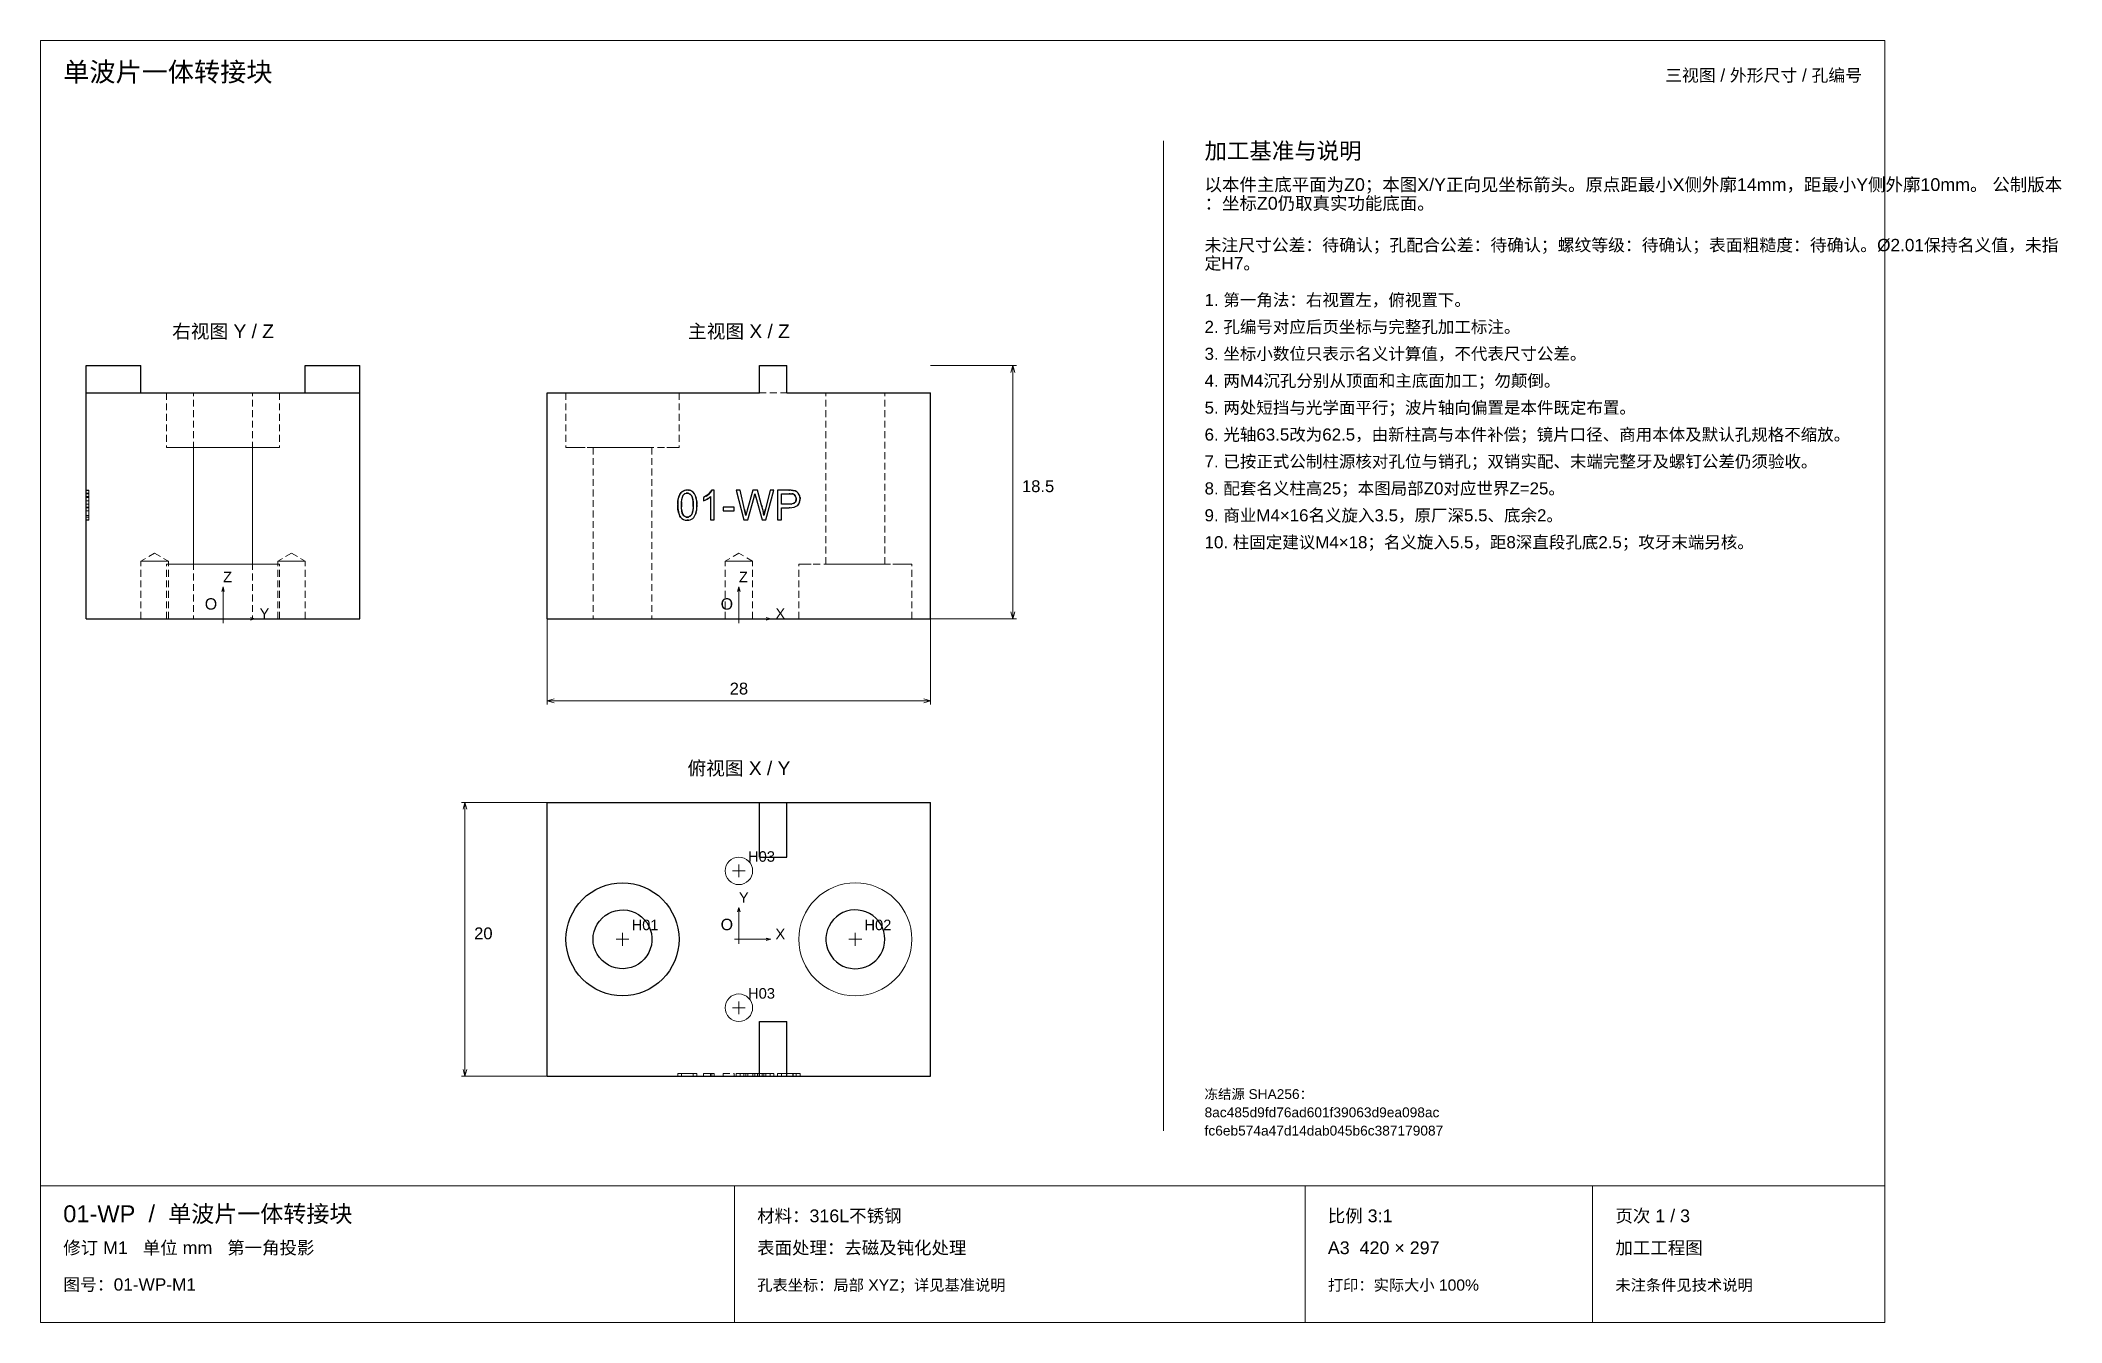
# Paper-space layout '01_三视图' of a CAD drawing. Header units: millimetres. Extents: x 8 to 451, y 8 to 289.
import ezdxf
from ezdxf.enums import TextEntityAlignment as Align

# ---------------------------------------------------------------- set-up
doc = ezdxf.new("R2010")
doc.units = ezdxf.units.MM
doc.linetypes.add('WP_HIDDEN', pattern=[2.3, 1.5, -0.8])
for name, color, linetype, lineweight in [('ANNOTATIONS', 7, 'CONTINUOUS', 18), ('HIDDEN', 7, 'WP_HIDDEN', 13), ('VISIBLE', 7, 'CONTINUOUS', 25)]:
    doc.layers.add(name, color=color, linetype=linetype, lineweight=lineweight)
doc.styles.add('CJK', font='Arial Unicode.ttf')

psp = doc.layouts.new('01_三视图')

# ---------------------------------------------------------------- texts
at = {"layer": 'ANNOTATIONS', "style": 'CJK'}
for s, height, p in [('单波片一体转接块', 4.2, (13, 280)), ('加工基准与说明', 3.6, (263, 263)), ('以本件主底平面为Z0；本图X/Y正向见坐标箭头。原点距最小X侧外廓14mm，距最小Y侧外廓10mm。 公制版本', 2.8, (263, 256)), ('：坐标Z0仍取真实功能底面。', 2.8, (263, 251.9)), ('未注尺寸公差：待确认；孔配合公差：待确认；螺纹等级：待确认；表面粗糙度：待确认。Ø2.01保持名义值，未指', 2.7, (263, 242.8)), ('定H7。', 2.7, (263, 238.8)), ('1. 第一角法：右视置左，俯视置下。', 2.65, (263, 230.8)), ('2. 孔编号对应后页坐标与完整孔加工标注。', 2.65, (263, 224.9)), ('3. 坐标小数位只表示名义计算值，不代表尺寸公差。', 2.65, (263, 219)), ('4. 两M4沉孔分别从顶面和主底面加工；勿颠倒。', 2.65, (263, 213.1)), ('5. 两处短挡与光学面平行；波片轴向偏置是本件既定布置。', 2.65, (263, 207.2)), ('6. 光轴63.5改为62.5，由新柱高与本件补偿；镜片口径、商用本体及默认孔规格不缩放。', 2.65, (263, 201.3)), ('7. 已按正式公制柱源核对孔位与销孔；双销实配、末端完整牙及螺钉公差仍须验收。', 2.65, (263, 195.4)), ('18.5', 2.6, (223, 190)), ('8. 配套名义柱高25；本图局部Z0对应世界Z=25。', 2.65, (263, 189.5)), ('9. 商业M4×16名义旋入3.5，原厂深5.5、底余2。', 2.65, (263, 183.6)), ('10. 柱固定建议M4×18；名义旋入5.5，距8深直段孔底2.5；攻牙末端另核。', 2.65, (263, 177.7)), ('Z', 2.3, (48, 170.25)), ('Z', 2.3, (161, 170.25)), ('O', 2.5, (44, 164.25)), ('Y', 2.3, (56, 162.25)), ('O', 2.5, (157, 164.25)), ('X', 2.3, (169, 162.25)), ('H03', 2.3, (163, 109)), ('Y', 2.3, (161, 100)), ('20', 2.6, (103, 92)), ('H01', 2.3, (137.5, 94)), ('O', 2.5, (157, 94)), ('X', 2.3, (169, 92)), ('H02', 2.3, (188.5, 94)), ('H03', 2.3, (163, 79)), ('冻结源 SHA256：', 2.15, (263, 57)), ('8ac485d9fd76ad601f39063d9ea098ac', 2.15, (263, 53)), ('fc6eb574a47d14dab045b6c387179087', 2.15, (263, 49)), ('01-WP  /  单波片一体转接块', 3.7, (13, 30)), ('材料：316L不锈钢', 2.8, (165, 30)), ('比例 3:1', 2.8, (290, 30)), ('页次 1 / 3', 2.8, (353, 30)), ('修订 M1   单位 mm   第一角投影', 2.8, (13, 23)), ('表面处理：去磁及钝化处理', 2.8, (165, 23)), ('A3  420 × 297', 2.8, (290, 23)), ('加工工程图', 2.8, (353, 23)), ('图号：01-WP-M1', 2.7, (13, 15)), ('孔表坐标：局部 XYZ；详见基准说明', 2.45, (165, 15)), ('打印：实际大小 100%', 2.45, (290, 15)), ('未注条件见技术说明', 2.45, (353, 15))]:
    psp.add_text(s, height=height, dxfattribs=at).set_placement(p)
psp.add_text('三视图 / 外形尺寸 / 孔编号', height=2.7, dxfattribs=at).set_placement((407, 280), align=Align.RIGHT)
for s, height, p in [('右视图 Y / Z', 3, (48, 223.75)), ('主视图 X / Z', 3, (161, 223.75)), ('28', 2.6, (161, 145.65)), ('俯视图 X / Y', 3, (161, 128))]:
    psp.add_text(s, height=height, dxfattribs=at).set_placement(p, align=Align.CENTER)

# ---------------------------------------------------------------- linework, layer by layer
at = {"layer": 'ANNOTATIONS'}
for p, q in [((412, 289), (8, 289)), ((8, 289), (8, 8)), ((412, 8), (412, 289)), ((254, 50), (254, 267)), ((203, 217.75), (221.8, 217.75)), ((221, 217.75), (220.58, 216.25)), ((221, 162.25), (221, 217.75)), ((221, 217.75), (221.42, 216.25)), ((48, 169.25), (47.72, 168.25)), ((48, 162.25), (48, 169.25)), ((48, 169.25), (48.28, 168.25)), ((161, 169.25), (160.72, 168.25)), ((161, 162.25), (161, 169.25)), ((161, 169.25), (161.28, 168.25)), ((47, 162.25), (49, 162.25)), ((48, 161.25), (48, 163.25)), ((48, 162.25), (55, 162.25)), ((55, 162.25), (54, 162.53)), ((55, 162.25), (54, 161.97)), ((119, 162.25), (119, 143.45)), ((160, 162.25), (162, 162.25)), ((161, 161.25), (161, 163.25)), ((161, 162.25), (168, 162.25)), ((168, 162.25), (167, 162.53)), ((168, 162.25), (167, 161.97)), ((203, 162.25), (203, 143.45)), ((203, 162.25), (221.8, 162.25)), ((221, 162.25), (220.58, 163.75)), ((221, 162.25), (221.42, 163.75)), ((119, 144.25), (120.5, 144.67)), ((119, 144.25), (203, 144.25)), ((119, 144.25), (120.5, 143.83)), ((203, 144.25), (201.5, 144.67)), ((203, 144.25), (201.5, 143.83)), ((119, 122), (100.2, 122)), ((101, 122), (100.58, 120.5)), ((101, 62), (101, 122)), ((101, 122), (101.42, 120.5)), ((159.6, 107), (162.4, 107)), ((161, 105.6), (161, 108.4)), ((161, 99), (160.72, 98)), ((161, 92), (161, 99)), ((161, 99), (161.28, 98)), ((135.5, 90.6), (135.5, 93.4)), ((161, 91), (161, 93)), ((186.5, 90.6), (186.5, 93.4)), ((134.1, 92), (136.9, 92)), ((160, 92), (162, 92)), ((161, 92), (168, 92)), ((168, 92), (167, 92.28)), ((168, 92), (167, 91.72)), ((185.1, 92), (187.9, 92)), ((159.6, 77), (162.4, 77)), ((161, 75.6), (161, 78.4)), ((119, 62), (100.2, 62)), ((101, 62), (100.58, 63.5)), ((101, 62), (101.42, 63.5)), ((8, 38), (412, 38)), ((160, 8), (160, 38)), ((285, 8), (285, 38)), ((348, 8), (348, 38)), ((8, 8), (412, 8))]:
    psp.add_line(p, q, dxfattribs=at)
at = {"layer": 'HIDDEN'}
for points in [[(18, 211.75), (30, 211.75)], [(35.62, 211.75), (35.7, 211.75), (35.94, 211.75), (36.32, 211.75), (36.85, 211.75), (37.52, 211.75), (38.32, 211.75), (39.25, 211.75), (40.28, 211.75), (41.42, 211.75), (42.63, 211.75), (43.91, 211.75), (45.25, 211.75), (46.61, 211.75), (48, 211.75)], [(35.62, 211.75), (35.62, 199.75)], [(60.38, 211.75), (60.06, 211.75), (59.15, 211.75), (57.68, 211.75), (55.72, 211.75), (53.37, 211.75), (50.75, 211.75), (48, 211.75), (45.25, 211.75), (42.63, 211.75), (40.28, 211.75), (38.32, 211.75), (36.85, 211.75), (35.94, 211.75), (35.62, 211.75)], [(54.45, 211.75), (54.29, 211.75), (53.81, 211.75), (53.04, 211.75), (52.02, 211.75), (50.8, 211.75), (49.44, 211.75), (48, 211.75), (46.56, 211.75), (45.2, 211.75), (43.98, 211.75), (42.96, 211.75), (42.19, 211.75), (41.71, 211.75), (41.55, 211.75)], [(41.55, 211.75), (41.59, 211.75), (41.71, 211.75), (41.91, 211.75), (42.19, 211.75), (42.54, 211.75), (42.96, 211.75), (43.44, 211.75), (43.98, 211.75), (44.57, 211.75), (45.2, 211.75), (45.87, 211.75), (46.56, 211.75), (47.28, 211.75), (48, 211.75)], [(41.55, 174.25), (41.55, 211.75)], [(48, 211.75), (49.39, 211.75), (50.75, 211.75), (52.09, 211.75), (53.37, 211.75), (54.58, 211.75), (55.72, 211.75), (56.75, 211.75), (57.68, 211.75), (58.48, 211.75), (59.15, 211.75), (59.68, 211.75), (60.06, 211.75), (60.3, 211.75), (60.38, 211.75)], [(48, 211.75), (48.72, 211.75), (49.44, 211.75), (50.13, 211.75), (50.8, 211.75), (51.43, 211.75), (52.02, 211.75), (52.56, 211.75), (53.04, 211.75), (53.46, 211.75), (53.81, 211.75), (54.09, 211.75), (54.29, 211.75), (54.41, 211.75), (54.45, 211.75)], [(54.45, 174.25), (54.45, 211.75)], [(60.38, 211.75), (60.38, 199.75)], [(66, 211.75), (78, 211.75)], [(123.12, 211.75), (123.44, 211.75), (124.35, 211.75), (125.82, 211.75), (127.78, 211.75), (130.13, 211.75), (132.75, 211.75), (135.5, 211.75), (138.25, 211.75), (140.87, 211.75), (143.22, 211.75), (145.18, 211.75), (146.65, 211.75), (147.56, 211.75), (147.88, 211.75)], [(123.12, 211.75), (123.12, 199.75)], [(147.88, 211.75), (147.88, 199.75)], [(165.5, 211.75), (171.5, 211.75)], [(192.95, 211.75), (192.79, 211.75), (192.31, 211.75), (191.54, 211.75), (190.52, 211.75), (189.3, 211.75), (187.94, 211.75), (186.5, 211.75), (185.06, 211.75), (183.7, 211.75), (182.48, 211.75), (181.46, 211.75), (180.69, 211.75), (180.21, 211.75), (180.05, 211.75)], [(180.05, 174.25), (180.05, 211.75)], [(192.95, 174.25), (192.95, 211.75)], [(35.62, 199.75), (35.7, 199.75), (35.94, 199.75), (36.32, 199.75), (36.85, 199.75), (37.52, 199.75), (38.32, 199.75), (39.25, 199.75), (40.28, 199.75), (41.42, 199.75), (42.63, 199.75), (43.91, 199.75), (45.25, 199.75), (46.61, 199.75), (48, 199.75)], [(60.38, 199.75), (60.06, 199.75), (59.15, 199.75), (57.68, 199.75), (55.72, 199.75), (53.37, 199.75), (50.75, 199.75), (48, 199.75), (45.25, 199.75), (42.63, 199.75), (40.28, 199.75), (38.32, 199.75), (36.85, 199.75), (35.94, 199.75), (35.62, 199.75)], [(54.45, 199.75), (54.29, 199.75), (53.81, 199.75), (53.04, 199.75), (52.02, 199.75), (50.8, 199.75), (49.44, 199.75), (48, 199.75), (46.56, 199.75), (45.2, 199.75), (43.98, 199.75), (42.96, 199.75), (42.19, 199.75), (41.71, 199.75), (41.55, 199.75)], [(41.55, 199.75), (41.59, 199.75), (41.71, 199.75), (41.91, 199.75), (42.19, 199.75), (42.54, 199.75), (42.96, 199.75), (43.44, 199.75), (43.98, 199.75), (44.57, 199.75), (45.2, 199.75), (45.87, 199.75), (46.56, 199.75), (47.28, 199.75), (48, 199.75)], [(41.55, 199.75), (41.55, 162.25)], [(48, 199.75), (49.39, 199.75), (50.75, 199.75), (52.09, 199.75), (53.37, 199.75), (54.58, 199.75), (55.72, 199.75), (56.75, 199.75), (57.68, 199.75), (58.48, 199.75), (59.15, 199.75), (59.68, 199.75), (60.06, 199.75), (60.3, 199.75), (60.38, 199.75)], [(48, 199.75), (48.72, 199.75), (49.44, 199.75), (50.13, 199.75), (50.8, 199.75), (51.43, 199.75), (52.02, 199.75), (52.56, 199.75), (53.04, 199.75), (53.46, 199.75), (53.81, 199.75), (54.09, 199.75), (54.29, 199.75), (54.41, 199.75), (54.45, 199.75)], [(54.45, 199.75), (54.45, 162.25)], [(123.12, 199.75), (123.44, 199.75), (124.35, 199.75), (125.82, 199.75), (127.78, 199.75), (130.13, 199.75), (132.75, 199.75), (135.5, 199.75), (138.25, 199.75), (140.87, 199.75), (143.22, 199.75), (145.18, 199.75), (146.65, 199.75), (147.56, 199.75), (147.88, 199.75)], [(129.05, 199.75), (129.05, 162.25)], [(129.05, 199.75), (129.21, 199.75), (129.69, 199.75), (130.46, 199.75), (131.48, 199.75), (132.7, 199.75), (134.06, 199.75), (135.5, 199.75), (136.94, 199.75), (138.3, 199.75), (139.52, 199.75), (140.54, 199.75), (141.31, 199.75), (141.79, 199.75), (141.95, 199.75)], [(141.95, 199.75), (141.95, 162.25)], [(18, 190.45), (18, 190.43), (18, 190.36), (18, 190.24), (18, 190.07)], [(18, 190.24), (18, 190.4), (18, 190.45)], [(18, 183.96), (18, 190.45)], [(18, 190.45), (18, 189.59)], [(18, 190.45), (18.6, 190.45)], [(18, 190.42), (18, 183.96)], [(18, 190.42), (18, 186.27)], [(18, 187.15), (18, 190.42)], [(18, 190.42), (18, 186.06)], [(18, 186.19), (18, 190.42)], [(18, 190.36), (18, 190.41), (18, 190.42)], [(18, 190.42), (18.6, 190.42)], [(18.6, 190.07), (18.6, 190.24), (18.6, 190.36), (18.6, 190.43), (18.6, 190.45)], [(18.6, 190.45), (18.6, 190.4), (18.6, 190.24)], [(18.6, 189.59), (18.6, 190.45)], [(18.6, 190.45), (18.6, 183.96)], [(18.6, 190.42), (18.6, 186.19)], [(18.6, 186.06), (18.6, 190.42)], [(18.6, 190.42), (18.6, 187.15)], [(18.6, 186.27), (18.6, 190.42)], [(18.6, 190.42), (18.6, 183.96)], [(18.6, 190.42), (18.6, 190.41), (18.6, 190.36)], [(149.08, 190.37), (149.3, 190.42)], [(149.3, 190.42), (149.38, 190.43)], [(149.48, 190.44), (149.69, 190.45)], [(149.69, 190.45), (149.88, 190.44)], [(149.88, 190.44), (149.94, 190.44)], [(150.15, 190.4), (150.39, 190.34), (150.61, 190.24)], [(172.07, 190.42), (172.42, 190.41)], [(172.75, 190.38), (172.9, 190.36)], [(18, 190.06), (18, 190.25), (18, 190.36)], [(18, 190.36), (18.6, 190.36)], [(18, 189.64), (18, 189.98), (18, 190.24)], [(18, 190.07), (18, 189.86), (18, 189.61), (18, 189.32), (18, 188.99)], [(18, 189.44), (18, 189.79), (18, 190.06)], [(18, 189.79), (18, 189.76), (18, 189.66), (18, 189.5), (18, 189.27)], [(18, 189.79), (18.6, 189.79)], [(18, 189.33), (18, 189.53), (18, 189.68), (18, 189.76), (18, 189.79)], [(18, 187.35), (18, 189.66)], [(18, 189.66), (18.6, 189.66)], [(18, 189.66), (18, 189.6)], [(18, 188.68), (18, 189.2), (18, 189.64)], [(18, 188.88), (18, 189.23), (18, 189.64)], [(18, 189.64), (18, 189.54), (18, 189.38), (18, 189.16), (18, 188.88)], [(18, 189.64), (18.6, 189.64)], [(18, 189.6), (18, 189.46), (18, 189.22)], [(18, 189.6), (18.6, 189.6)], [(18, 189.59), (18, 189.17), (18, 188.83)], [(18, 188.55), (18, 189.01), (18, 189.44)], [(18, 187.15), (18, 187.81), (18, 188.41), (18, 188.93), (18, 189.15), (18, 189.33)], [(18, 189.27), (18, 189.1), (18, 188.89), (18, 188.39), (18, 187.8), (18, 187.15)], [(18, 189.22), (18, 188.9), (18, 188.53)], [(18, 189.02), (18, 183.96)], [(18, 188.47), (18, 189.02)], [(18, 189.02), (18.6, 189.02)], [(18, 188.99), (18, 188.6), (18, 188.15), (18, 187.67), (18, 187.15)], [(18, 183.96), (18, 188.88)], [(18, 188.83), (18, 188.06)], [(18, 188.83), (18.6, 188.83)], [(18, 187.15), (18, 187.59), (18, 187.99), (18, 188.36), (18, 188.68)], [(18, 187.16), (18, 187.46), (18, 187.8), (18, 188.55)], [(18, 188.53), (18, 188.03), (18, 187.83), (18, 187.66)], [(18, 188.06), (18, 188.23), (18, 188.47)], [(18, 188.06), (18.6, 188.06)], [(18, 187.66), (18, 187.52), (18, 187.42), (18, 187.37), (18, 187.35)], [(18, 187.35), (18.6, 187.35)], [(18, 186.59), (18, 186.62), (18, 186.72), (18, 186.89), (18, 187.16)], [(18, 187.15), (18, 186.38), (18, 185.67), (18, 185.04), (18, 184.76), (18, 184.52)], [(18, 185.31), (18, 185.71), (18, 186.15), (18, 186.63), (18, 187.15)], [(18, 184.86), (18, 185.99), (18, 187.15)], [(18, 185.03), (18, 185.2), (18, 185.4), (18, 185.9), (18, 186.49), (18, 187.15)], [(18, 187.15), (18, 186.5), (18, 185.91), (18, 185.41), (18, 185.2), (18, 185.03)], [(18, 186.7), (18, 185.9)], [(18, 186.7), (18.6, 186.7)], [(18, 183.96), (18, 186.59)], [(18, 186.59), (18.6, 186.59)], [(18, 186.27), (18, 185.53), (18, 184.86)], [(18, 184.86), (18, 186.19)], [(18, 186.06), (18, 186), (18, 185.91), (18, 185.65), (18, 185.29), (18, 184.86)], [(18.6, 190.36), (18.6, 190.25), (18.6, 190.06)], [(18.6, 190.24), (18.6, 189.98), (18.6, 189.64)], [(18.6, 188.99), (18.6, 189.32), (18.6, 189.61), (18.6, 189.86), (18.6, 190.07)], [(18.6, 190.06), (18.6, 189.79), (18.6, 189.44)], [(18.6, 189.27), (18.6, 189.5), (18.6, 189.66), (18.6, 189.76), (18.6, 189.79)], [(18.6, 189.79), (18.6, 189.76), (18.6, 189.68), (18.6, 189.53), (18.6, 189.33)], [(18.6, 189.66), (18.6, 187.35)], [(18.6, 189.6), (18.6, 189.66)], [(18.6, 189.64), (18.6, 189.2), (18.6, 188.68)], [(18.6, 188.88), (18.6, 189.16), (18.6, 189.38), (18.6, 189.54), (18.6, 189.64)], [(18.6, 189.64), (18.6, 189.23), (18.6, 188.88)], [(18.6, 189.22), (18.6, 189.46), (18.6, 189.6)], [(18.6, 188.83), (18.6, 189.17), (18.6, 189.59)], [(18.6, 189.44), (18.6, 189.01), (18.6, 188.55)], [(18.6, 189.33), (18.6, 189.17), (18.6, 188.97), (18.6, 188.75), (18.6, 188.49), (18.6, 188.2), (18.6, 187.88), (18.6, 187.53), (18.6, 187.15)], [(18.6, 187.15), (18.6, 187.53), (18.6, 187.88), (18.6, 188.19), (18.6, 188.48), (18.6, 188.72), (18.6, 188.94), (18.6, 189.12), (18.6, 189.27)], [(18.6, 188.53), (18.6, 188.9), (18.6, 189.22)], [(18.6, 183.96), (18.6, 189.02)], [(18.6, 189.02), (18.6, 188.47)], [(18.6, 187.15), (18.6, 187.69), (18.6, 188.18), (18.6, 188.62), (18.6, 188.99)], [(18.6, 183.96), (18.6, 188.88)], [(18.6, 188.06), (18.6, 188.83)], [(18.6, 188.68), (18.6, 188.37), (18.6, 188.01), (18.6, 187.6), (18.6, 187.15)], [(18.6, 188.55), (18.6, 188.16), (18.6, 187.79), (18.6, 187.46), (18.6, 187.16)], [(18.6, 187.66), (18.6, 187.83), (18.6, 188.03), (18.6, 188.26), (18.6, 188.53)], [(18.6, 188.47), (18.6, 188.23), (18.6, 188.06)], [(18.6, 187.35), (18.6, 187.37), (18.6, 187.43), (18.6, 187.52), (18.6, 187.66)], [(18.6, 187.16), (18.6, 186.91), (18.6, 186.73), (18.6, 186.62), (18.6, 186.59)], [(18.6, 187.15), (18.6, 186.61), (18.6, 186.12), (18.6, 185.69), (18.6, 185.31)], [(18.6, 184.52), (18.6, 184.74), (18.6, 184.99), (18.6, 185.27), (18.6, 185.58), (18.6, 185.92), (18.6, 186.3), (18.6, 186.71), (18.6, 187.15)], [(18.6, 187.15), (18.6, 185.97), (18.6, 184.86)], [(18.6, 187.15), (18.6, 186.77), (18.6, 186.42), (18.6, 186.1), (18.6, 185.82), (18.6, 185.57), (18.6, 185.36), (18.6, 185.18), (18.6, 185.03)], [(18.6, 185.03), (18.6, 185.18), (18.6, 185.36), (18.6, 185.58), (18.6, 185.83), (18.6, 186.11), (18.6, 186.42), (18.6, 186.77), (18.6, 187.15)], [(18.6, 186.7), (18.6, 185.9)], [(18.6, 186.59), (18.6, 183.96)], [(18.6, 184.86), (18.6, 185.52), (18.6, 186.27)], [(18.6, 186.19), (18.6, 184.86)], [(18.6, 184.86), (18.6, 185.33), (18.6, 185.68), (18.6, 185.92), (18.6, 186.06)], [(147.59, 187.15), (147.59, 187.27)], [(147.7, 188.51), (147.78, 188.87)], [(148.34, 189.9), (148.52, 190.07)], [(148.4, 187.38), (148.4, 187.28)], [(148.41, 186.8), (148.44, 186.27)], [(148.46, 188.17), (148.43, 187.88)], [(148.74, 189.22), (148.57, 188.77), (148.46, 188.18)], [(148.72, 190.21), (148.76, 190.23)], [(149.45, 189.77), (149.14, 189.65), (148.89, 189.43)], [(150.54, 189.36), (150.25, 189.63), (150.09, 189.71), (149.92, 189.77)], [(150.61, 190.24), (150.81, 190.11)], [(150.86, 190.08), (151.08, 189.87)], [(150.91, 185.92), (150.98, 186.85)], [(151.25, 189.64), (151.44, 189.3), (151.59, 188.91)], [(151.8, 186.8), (151.73, 186.06), (151.61, 185.44)], [(151.66, 188.68), (151.68, 188.55)], [(151.69, 188.55), (151.74, 188.24)], [(151.8, 187.27), (151.8, 187.15)], [(153.22, 188.83), (153.81, 189.15)], [(153.66, 188.25), (153.22, 188.06)], [(153.81, 188.34), (153.7, 188.28)], [(154.8, 189.02), (154.56, 188.81), (154.26, 188.6)], [(154.81, 190.03), (154.95, 190.22)], [(162.65, 185.46), (162.8, 186.06)], [(164.45, 189.34), (164.33, 188.88)], [(164.6, 189.33), (164.52, 189.64)], [(164.6, 189.32), (164.6, 189.33)], [(166.07, 186.84), (166.11, 186.7)], [(166.11, 186.7), (166.27, 186.02)], [(166.71, 185.89), (166.75, 186.04)], [(172.01, 187.35), (172.41, 187.37)], [(172.62, 189.63), (172.2, 189.66)], [(173.89, 187.16), (173.6, 186.93), (173.23, 186.75), (172.76, 186.64), (172.21, 186.59)], [(172.68, 187.42), (172.97, 187.52)], [(173.15, 189.42), (173.01, 189.51)], [(173.18, 187.66), (173.36, 187.86), (173.47, 188.1)], [(173.29, 190.26), (173.51, 190.17), (173.7, 190.06)], [(173.43, 189.05), (173.33, 189.22)], [(173.5, 188.85), (173.48, 188.9)], [(173.52, 188.7), (173.5, 188.85)], [(173.51, 188.28), (173.53, 188.41)], [(173.53, 188.6), (173.52, 188.7)], [(173.84, 189.95), (174, 189.78), (174.13, 189.59)], [(174.14, 189.57), (174.22, 189.44)], [(174.29, 189.27), (174.4, 188.8)], [(174.41, 188.55), (174.39, 188.19), (174.3, 187.85)], [(18, 185.9), (18.6, 185.9)], [(18, 184.23), (18, 184.44), (18, 184.7), (18, 184.99), (18, 185.31)], [(18, 184.5), (18, 184.54), (18, 184.64), (18, 184.8), (18, 185.03)], [(18, 185.03), (18, 184.8), (18, 184.64), (18, 184.54), (18, 184.5)], [(18, 184.86), (18.6, 184.86)], [(18, 184.52), (18, 184.23), (18, 184.02), (18, 183.89), (18, 183.85)], [(18, 184.5), (18.6, 184.5)], [(18, 183.85), (18, 183.87), (18, 183.94), (18, 184.06), (18, 184.23)], [(18, 183.96), (18.6, 183.96)], [(18, 183.85), (18.6, 183.85)], [(18.6, 185.31), (18.6, 184.98), (18.6, 184.69), (18.6, 184.44), (18.6, 184.23)], [(18.6, 185.03), (18.6, 184.8), (18.6, 184.63), (18.6, 184.54), (18.6, 184.5)], [(18.6, 184.5), (18.6, 184.54), (18.6, 184.63), (18.6, 184.8), (18.6, 185.03)], [(18.6, 183.85), (18.6, 183.89), (18.6, 184.02), (18.6, 184.23), (18.6, 184.52)], [(18.6, 184.23), (18.6, 184.06), (18.6, 183.95), (18.6, 183.87), (18.6, 183.85)], [(149.69, 183.85), (149.25, 183.89), (148.86, 184.02), (148.52, 184.23), (148.23, 184.52)], [(148.85, 184.93), (149.13, 184.67), (149.29, 184.58), (149.46, 184.53)], [(149.93, 184.53), (150.1, 184.59), (150.26, 184.67), (150.54, 184.94)], [(150.59, 184.05), (150.29, 183.93), (149.96, 183.86)], [(150.87, 184.23), (150.61, 184.06)], [(150.68, 185.14), (150.84, 185.57)], [(151.48, 185.07), (151.21, 184.6), (151.05, 184.4), (150.87, 184.23)], [(151.52, 185.19), (151.48, 185.07)], [(162.38, 185.53), (162.51, 184.86)], [(166.29, 185.94), (166.44, 185.15)], [(166.49, 184.86), (166.59, 185.33)], [(166.6, 185.4), (166.65, 185.62)], [(166.65, 185.62), (166.67, 185.71)], [(33, 176.66), (29.98, 174.85)], [(29.98, 174.85), (30, 174.85), (30.06, 174.85), (30.15, 174.85), (30.28, 174.85), (30.45, 174.85), (30.64, 174.85), (30.87, 174.85), (31.12, 174.85), (31.4, 174.85), (31.69, 174.85), (32, 174.85), (32.33, 174.85), (32.66, 174.85), (33, 174.85)], [(29.98, 162.25), (29.98, 174.85)], [(36.02, 174.85), (35.94, 174.85), (35.72, 174.85), (35.36, 174.85), (34.88, 174.85), (34.31, 174.85), (33.67, 174.85), (33, 174.85), (32.33, 174.85), (31.69, 174.85), (31.12, 174.85), (30.64, 174.85), (30.28, 174.85), (30.06, 174.85), (29.98, 174.85)], [(33, 176.66), (36.02, 174.85)], [(33, 174.85), (33.34, 174.85), (33.67, 174.85), (34, 174.85), (34.31, 174.85), (34.6, 174.85), (34.88, 174.85), (35.13, 174.85), (35.36, 174.85), (35.55, 174.85), (35.72, 174.85), (35.85, 174.85), (35.94, 174.85), (36, 174.85), (36.02, 174.85)], [(35.62, 174.25), (35.7, 174.25), (35.94, 174.25), (36.32, 174.25), (36.85, 174.25), (37.52, 174.25), (38.32, 174.25), (39.25, 174.25), (40.28, 174.25), (41.42, 174.25), (42.63, 174.25), (43.91, 174.25), (45.25, 174.25), (46.61, 174.25), (48, 174.25)], [(35.62, 162.25), (35.62, 174.25)], [(60.38, 174.25), (60.06, 174.25), (59.15, 174.25), (57.68, 174.25), (55.72, 174.25), (53.37, 174.25), (50.75, 174.25), (48, 174.25), (45.25, 174.25), (42.63, 174.25), (40.28, 174.25), (38.32, 174.25), (36.85, 174.25), (35.94, 174.25), (35.62, 174.25)], [(36.02, 162.25), (36.02, 174.85)], [(54.45, 174.25), (54.29, 174.25), (53.81, 174.25), (53.04, 174.25), (52.02, 174.25), (50.8, 174.25), (49.44, 174.25), (48, 174.25), (46.56, 174.25), (45.2, 174.25), (43.98, 174.25), (42.96, 174.25), (42.19, 174.25), (41.71, 174.25), (41.55, 174.25)], [(41.55, 174.25), (41.59, 174.25), (41.71, 174.25), (41.91, 174.25), (42.19, 174.25), (42.54, 174.25), (42.96, 174.25), (43.44, 174.25), (43.98, 174.25), (44.57, 174.25), (45.2, 174.25), (45.87, 174.25), (46.56, 174.25), (47.28, 174.25), (48, 174.25)], [(48, 174.25), (48.72, 174.25), (49.44, 174.25), (50.13, 174.25), (50.8, 174.25), (51.43, 174.25), (52.02, 174.25), (52.56, 174.25), (53.04, 174.25), (53.46, 174.25), (53.81, 174.25), (54.09, 174.25), (54.29, 174.25), (54.41, 174.25), (54.45, 174.25)], [(48, 174.25), (49.39, 174.25), (50.75, 174.25), (52.09, 174.25), (53.37, 174.25), (54.58, 174.25), (55.72, 174.25), (56.75, 174.25), (57.68, 174.25), (58.48, 174.25), (59.15, 174.25), (59.68, 174.25), (60.06, 174.25), (60.3, 174.25), (60.38, 174.25)], [(63, 176.66), (59.98, 174.85)], [(66.02, 174.85), (65.94, 174.85), (65.72, 174.85), (65.36, 174.85), (64.88, 174.85), (64.31, 174.85), (63.67, 174.85), (63, 174.85), (62.33, 174.85), (61.69, 174.85), (61.12, 174.85), (60.64, 174.85), (60.28, 174.85), (60.06, 174.85), (59.98, 174.85)], [(59.98, 174.85), (60, 174.85), (60.06, 174.85), (60.15, 174.85), (60.28, 174.85), (60.45, 174.85), (60.64, 174.85), (60.87, 174.85), (61.12, 174.85), (61.4, 174.85), (61.69, 174.85), (62, 174.85), (62.33, 174.85), (62.66, 174.85), (63, 174.85)], [(59.98, 162.25), (59.98, 174.85)], [(60.38, 162.25), (60.38, 174.25)], [(63, 176.66), (66.02, 174.85)], [(63, 174.85), (63.34, 174.85), (63.67, 174.85), (64, 174.85), (64.31, 174.85), (64.6, 174.85), (64.88, 174.85), (65.13, 174.85), (65.36, 174.85), (65.55, 174.85), (65.72, 174.85), (65.85, 174.85), (65.94, 174.85), (66, 174.85), (66.02, 174.85)], [(66.02, 162.25), (66.02, 174.85)], [(161, 176.66), (157.99, 174.85)], [(164.01, 174.85), (163.94, 174.85), (163.72, 174.85), (163.36, 174.85), (162.88, 174.85), (162.31, 174.85), (161.67, 174.85), (161, 174.85), (160.33, 174.85), (159.69, 174.85), (159.12, 174.85), (158.64, 174.85), (158.28, 174.85), (158.06, 174.85), (157.99, 174.85)], [(157.99, 162.25), (157.99, 174.85)], [(164.01, 174.85), (161, 176.66)], [(164.01, 162.25), (164.01, 174.85)], [(198.88, 174.25), (198.56, 174.25), (197.65, 174.25), (196.18, 174.25), (194.22, 174.25), (191.87, 174.25), (189.25, 174.25), (186.5, 174.25), (183.75, 174.25), (181.13, 174.25), (178.78, 174.25), (176.82, 174.25), (175.35, 174.25), (174.44, 174.25), (174.12, 174.25)], [(174.12, 162.25), (174.12, 174.25)], [(192.95, 174.25), (192.79, 174.25), (192.31, 174.25), (191.54, 174.25), (190.52, 174.25), (189.3, 174.25), (187.94, 174.25), (186.5, 174.25), (185.06, 174.25), (183.7, 174.25), (182.48, 174.25), (181.46, 174.25), (180.69, 174.25), (180.21, 174.25), (180.05, 174.25)], [(198.88, 162.25), (198.88, 174.25)], [(29.98, 162.25), (30, 162.25), (30.06, 162.25), (30.15, 162.25), (30.28, 162.25), (30.45, 162.25), (30.64, 162.25), (30.87, 162.25), (31.12, 162.25), (31.4, 162.25), (31.69, 162.25), (32, 162.25), (32.33, 162.25), (32.66, 162.25), (33, 162.25)], [(36.02, 162.25), (35.94, 162.25), (35.72, 162.25), (35.36, 162.25), (34.88, 162.25), (34.31, 162.25), (33.67, 162.25), (33, 162.25), (32.33, 162.25), (31.69, 162.25), (31.12, 162.25), (30.64, 162.25), (30.28, 162.25), (30.06, 162.25), (29.98, 162.25)], [(33, 162.25), (33.34, 162.25), (33.67, 162.25), (34, 162.25), (34.31, 162.25), (34.6, 162.25), (34.88, 162.25), (35.13, 162.25), (35.36, 162.25), (35.55, 162.25), (35.72, 162.25), (35.85, 162.25), (35.94, 162.25), (36, 162.25), (36.02, 162.25)], [(35.62, 162.25), (35.7, 162.25), (35.94, 162.25), (36.32, 162.25), (36.85, 162.25), (37.52, 162.25), (38.32, 162.25), (39.25, 162.25), (40.28, 162.25), (41.42, 162.25), (42.63, 162.25), (43.91, 162.25), (45.25, 162.25), (46.61, 162.25), (48, 162.25)], [(60.38, 162.25), (60.06, 162.25), (59.15, 162.25), (57.68, 162.25), (55.72, 162.25), (53.37, 162.25), (50.75, 162.25), (48, 162.25), (45.25, 162.25), (42.63, 162.25), (40.28, 162.25), (38.32, 162.25), (36.85, 162.25), (35.94, 162.25), (35.62, 162.25)], [(54.45, 162.25), (54.29, 162.25), (53.81, 162.25), (53.04, 162.25), (52.02, 162.25), (50.8, 162.25), (49.44, 162.25), (48, 162.25), (46.56, 162.25), (45.2, 162.25), (43.98, 162.25), (42.96, 162.25), (42.19, 162.25), (41.71, 162.25), (41.55, 162.25)], [(41.55, 162.25), (41.59, 162.25), (41.71, 162.25), (41.91, 162.25), (42.19, 162.25), (42.54, 162.25), (42.96, 162.25), (43.44, 162.25), (43.98, 162.25), (44.57, 162.25), (45.2, 162.25), (45.87, 162.25), (46.56, 162.25), (47.28, 162.25), (48, 162.25)], [(48, 162.25), (48.72, 162.25), (49.44, 162.25), (50.13, 162.25), (50.8, 162.25), (51.43, 162.25), (52.02, 162.25), (52.56, 162.25), (53.04, 162.25), (53.46, 162.25), (53.81, 162.25), (54.09, 162.25), (54.29, 162.25), (54.41, 162.25), (54.45, 162.25)], [(48, 162.25), (49.39, 162.25), (50.75, 162.25), (52.09, 162.25), (53.37, 162.25), (54.58, 162.25), (55.72, 162.25), (56.75, 162.25), (57.68, 162.25), (58.48, 162.25), (59.15, 162.25), (59.68, 162.25), (60.06, 162.25), (60.3, 162.25), (60.38, 162.25)], [(66.02, 162.25), (65.94, 162.25), (65.72, 162.25), (65.36, 162.25), (64.88, 162.25), (64.31, 162.25), (63.67, 162.25), (63, 162.25), (62.33, 162.25), (61.69, 162.25), (61.12, 162.25), (60.64, 162.25), (60.28, 162.25), (60.06, 162.25), (59.98, 162.25)], [(59.98, 162.25), (60, 162.25), (60.06, 162.25), (60.15, 162.25), (60.28, 162.25), (60.45, 162.25), (60.64, 162.25), (60.87, 162.25), (61.12, 162.25), (61.4, 162.25), (61.69, 162.25), (62, 162.25), (62.33, 162.25), (62.66, 162.25), (63, 162.25)], [(63, 162.25), (63.34, 162.25), (63.67, 162.25), (64, 162.25), (64.31, 162.25), (64.6, 162.25), (64.88, 162.25), (65.13, 162.25), (65.36, 162.25), (65.55, 162.25), (65.72, 162.25), (65.85, 162.25), (65.94, 162.25), (66, 162.25), (66.02, 162.25)], [(129.05, 162.25), (129.21, 162.25), (129.69, 162.25), (130.46, 162.25), (131.48, 162.25), (132.7, 162.25), (134.06, 162.25), (135.5, 162.25), (136.94, 162.25), (138.3, 162.25), (139.52, 162.25), (140.54, 162.25), (141.31, 162.25), (141.79, 162.25), (141.95, 162.25)], [(164.01, 162.25), (163.94, 162.25), (163.72, 162.25), (163.36, 162.25), (162.88, 162.25), (162.31, 162.25), (161.67, 162.25), (161, 162.25), (160.33, 162.25), (159.69, 162.25), (159.12, 162.25), (158.64, 162.25), (158.28, 162.25), (158.06, 162.25), (157.99, 162.25)], [(198.88, 162.25), (198.56, 162.25), (197.65, 162.25), (196.18, 162.25), (194.22, 162.25), (191.87, 162.25), (189.25, 162.25), (186.5, 162.25), (183.75, 162.25), (181.13, 162.25), (178.78, 162.25), (176.82, 162.25), (175.35, 162.25), (174.44, 162.25), (174.12, 162.25)], [(119, 122), (203, 122)], [(164.01, 107), (163.96, 107.59), (163.79, 108.15), (163.51, 108.68), (163.13, 109.13), (162.68, 109.51), (162.15, 109.79), (161.59, 109.96), (161, 110.01), (160.41, 109.96), (159.85, 109.79), (159.32, 109.51), (158.87, 109.13), (158.49, 108.68), (158.21, 108.15), (158.04, 107.59), (157.99, 107), (158.04, 106.41), (158.21, 105.85), (158.49, 105.32), (158.87, 104.87), (159.32, 104.49), (159.85, 104.21), (160.41, 104.04), (161, 103.98), (161.59, 104.04), (162.15, 104.21), (162.68, 104.49), (163.13, 104.87), (163.51, 105.32), (163.79, 105.85), (163.96, 106.41), (164.01, 107)], [(198.88, 92), (198.82, 93.21), (198.64, 94.41), (198.34, 95.59), (197.93, 96.74), (197.41, 97.83), (196.79, 98.88), (196.07, 99.85), (195.25, 100.75), (194.35, 101.57), (193.38, 102.29), (192.33, 102.91), (191.24, 103.43), (190.09, 103.84), (188.91, 104.14), (187.71, 104.32), (186.5, 104.38), (185.29, 104.32), (184.09, 104.14), (182.91, 103.84), (181.76, 103.43), (180.67, 102.91), (179.62, 102.29), (178.65, 101.57), (177.75, 100.75), (176.93, 99.85), (176.21, 98.88), (175.59, 97.83), (175.07, 96.74), (174.66, 95.59), (174.36, 94.41), (174.18, 93.21), (174.12, 92), (174.18, 90.79), (174.36, 89.59), (174.66, 88.41), (175.07, 87.26), (175.59, 86.17), (176.21, 85.12), (176.93, 84.15), (177.75, 83.25), (178.65, 82.43), (179.62, 81.71), (180.67, 81.09), (181.76, 80.57), (182.91, 80.16), (184.09, 79.86), (185.29, 79.68), (186.5, 79.62), (187.71, 79.68), (188.91, 79.86), (190.09, 80.16), (191.24, 80.57), (192.33, 81.09), (193.38, 81.71), (194.35, 82.43), (195.25, 83.25), (196.07, 84.15), (196.79, 85.12), (197.41, 86.17), (197.93, 87.26), (198.34, 88.41), (198.64, 89.59), (198.82, 90.79), (198.88, 92)], [(164.01, 77), (163.96, 77.59), (163.79, 78.15), (163.51, 78.68), (163.13, 79.13), (162.68, 79.51), (162.15, 79.79), (161.59, 79.96), (161, 80.02), (160.41, 79.96), (159.85, 79.79), (159.32, 79.51), (158.87, 79.13), (158.49, 78.68), (158.21, 78.15), (158.04, 77.59), (157.99, 77), (158.04, 76.41), (158.21, 75.85), (158.49, 75.32), (158.87, 74.87), (159.32, 74.49), (159.85, 74.21), (160.41, 74.04), (161, 73.98), (161.59, 74.04), (162.15, 74.21), (162.68, 74.49), (163.13, 74.87), (163.51, 75.32), (163.79, 75.85), (163.96, 76.41), (164.01, 77)], [(119, 62), (203, 62)], [(148.23, 62.6), (147.95, 62.6), (147.75, 62.6), (147.63, 62.6), (147.59, 62.6)], [(147.59, 62), (147.59, 62.6)], [(147.59, 62.6), (147.65, 62.6), (147.82, 62.6)], [(147.82, 62), (147.71, 62), (147.64, 62), (147.59, 62)], [(147.59, 62), (147.62, 62), (147.73, 62), (147.92, 62), (148.23, 62)], [(147.82, 62.6), (148.12, 62.6), (148.52, 62.6)], [(148.52, 62), (148.3, 62), (148.11, 62), (147.82, 62)], [(149.69, 62.6), (149.25, 62.6), (148.86, 62.6), (148.52, 62.6), (148.23, 62.6)], [(148.23, 62), (148.52, 62), (148.86, 62), (149.26, 62), (149.69, 62)], [(148.4, 62.6), (148.43, 62.6), (148.49, 62.6), (148.61, 62.6), (148.77, 62.6)], [(148.81, 62.6), (148.63, 62.6), (148.5, 62.6), (148.43, 62.6), (148.4, 62.6)], [(148.4, 62), (148.4, 62.6)], [(148.77, 62), (148.6, 62), (148.48, 62), (148.42, 62), (148.4, 62)], [(148.4, 62), (148.42, 62), (148.49, 62), (148.62, 62), (148.81, 62)], [(148.52, 62.6), (148.77, 62.6), (149.05, 62.6), (149.36, 62.6), (149.69, 62.6)], [(149.69, 62), (149.05, 62), (148.52, 62)], [(148.77, 62.6), (149.19, 62.6), (149.69, 62.6)], [(149.69, 62), (149.19, 62), (148.77, 62)], [(149.68, 62.6), (149.19, 62.6), (148.81, 62.6)], [(148.81, 62), (149.19, 62), (149.68, 62)], [(150.61, 62.6), (150.19, 62.6), (149.68, 62.6)], [(149.68, 62), (150.2, 62), (150.61, 62)], [(149.69, 62.6), (150.18, 62.6), (150.61, 62.6)], [(150.87, 62.6), (150.62, 62.6), (150.34, 62.6), (150.03, 62.6), (149.69, 62.6)], [(149.69, 62.6), (150.2, 62.6), (150.61, 62.6)], [(149.69, 62), (150.34, 62), (150.62, 62), (150.87, 62)], [(150.61, 62), (150.18, 62), (149.69, 62)], [(150.61, 62), (150.2, 62), (149.69, 62)], [(150.61, 62.6), (150.96, 62.6), (151.25, 62.6)], [(150.61, 62.6), (150.78, 62.6), (150.89, 62.6), (150.96, 62.6), (150.99, 62.6)], [(151.25, 62), (150.96, 62), (150.61, 62)], [(150.99, 62), (150.97, 62), (150.91, 62), (150.79, 62), (150.61, 62)], [(150.61, 62), (150.79, 62), (150.91, 62), (150.97, 62), (150.99, 62)], [(151.57, 62.6), (151.28, 62.6), (150.87, 62.6)], [(150.87, 62), (151.09, 62), (151.28, 62), (151.44, 62), (151.57, 62)], [(150.99, 62), (150.99, 62.6)], [(151.25, 62.6), (151.48, 62.6), (151.66, 62.6)], [(151.66, 62), (151.48, 62), (151.25, 62)], [(151.8, 62.6), (151.74, 62.6), (151.57, 62.6)], [(151.57, 62), (151.67, 62), (151.75, 62), (151.8, 62)], [(151.66, 62.6), (151.76, 62.6), (151.8, 62.6)], [(151.8, 62), (151.77, 62), (151.66, 62)], [(151.8, 62), (151.8, 62.6)], [(154.05, 62.6), (153.61, 62.6), (153.22, 62.6)], [(153.22, 62), (153.22, 62.6)], [(153.22, 62.6), (153.84, 62.6), (154.38, 62.6)], [(154.38, 62), (153.84, 62), (153.22, 62)], [(153.22, 62), (153.61, 62), (154.05, 62)], [(154.8, 62.6), (154.47, 62.6), (154.05, 62.6)], [(154.05, 62), (154.47, 62), (154.8, 62)], [(154.38, 62.6), (154.61, 62.6), (154.81, 62.6), (154.96, 62.6), (155.09, 62.6)], [(155.09, 62), (154.96, 62), (154.8, 62), (154.61, 62), (154.38, 62)], [(154.8, 62), (154.8, 62.6)], [(155.6, 62.6), (154.8, 62.6)], [(154.8, 62), (155.6, 62)], [(155.09, 62), (155.09, 62.6)], [(155.09, 62.6), (155.6, 62.6)], [(155.6, 62), (155.09, 62)], [(155.6, 62), (155.6, 62.6)], [(157.54, 62), (157.54, 62.6)], [(157.54, 62.6), (159.98, 62.6)], [(159.98, 62), (157.54, 62)], [(159.98, 62), (159.98, 62.6)], [(160.37, 62), (160.37, 62.6)], [(160.37, 62.6), (161.25, 62.6)], [(162.09, 62.6), (160.37, 62.6)], [(161.25, 62), (160.37, 62)], [(160.37, 62), (162.09, 62)], [(161.25, 62), (161.25, 62.6)], [(161.25, 62.6), (162.23, 62.6)], [(162.23, 62), (161.25, 62)], [(162.96, 62.6), (162.09, 62.6)], [(162.09, 62), (162.09, 62.6)], [(162.09, 62), (162.96, 62)], [(162.23, 62.6), (162.51, 62.6)], [(162.51, 62), (162.23, 62)], [(162.51, 62), (162.51, 62.6)], [(162.51, 62.6), (162.7, 62.6), (162.8, 62.6)], [(162.8, 62), (162.69, 62), (162.51, 62)], [(162.8, 62.6), (164.03, 62.6)], [(164.03, 62), (162.8, 62)], [(164.33, 62.6), (162.96, 62.6)], [(162.96, 62), (162.96, 62.6)], [(162.96, 62), (164.33, 62)], [(164.03, 62), (164.03, 62.6)], [(164.03, 62.6), (165.06, 62.6)], [(165.06, 62), (164.03, 62)], [(164.52, 62.6), (164.33, 62.6)], [(164.33, 62), (164.52, 62)], [(164.72, 62.6), (164.59, 62.6), (164.52, 62.6)], [(164.52, 62), (164.52, 62.6)], [(164.52, 62), (164.59, 62), (164.72, 62)], [(166.09, 62.6), (164.72, 62.6)], [(164.72, 62), (166.09, 62)], [(165.06, 62), (165.06, 62.6)], [(165.06, 62.6), (165.98, 62.6)], [(165.98, 62), (165.06, 62)], [(165.98, 62.6), (166.28, 62.6), (166.49, 62.6)], [(166.49, 62), (166.28, 62), (165.98, 62)], [(166.91, 62.6), (166.09, 62.6)], [(166.09, 62), (166.09, 62.6)], [(166.09, 62), (166.91, 62)], [(166.49, 62), (166.49, 62.6)], [(166.49, 62.6), (166.63, 62.6), (166.81, 62.6)], [(166.81, 62), (166.63, 62), (166.49, 62)], [(166.81, 62.6), (167.82, 62.6)], [(167.82, 62), (166.81, 62)], [(168.68, 62.6), (166.91, 62.6)], [(166.91, 62), (166.91, 62.6)], [(166.91, 62), (168.68, 62)], [(167.82, 62), (167.82, 62.6)], [(167.82, 62.6), (168.68, 62.6)], [(168.68, 62), (167.82, 62)], [(168.68, 62), (168.68, 62.6)], [(169.48, 62), (169.48, 62.6)], [(169.48, 62.6), (171.92, 62.6)], [(170.34, 62.6), (169.48, 62.6)], [(171.92, 62), (169.48, 62)], [(169.48, 62), (170.34, 62)], [(171.99, 62.6), (170.34, 62.6)], [(170.34, 62), (170.34, 62.6)], [(170.34, 62.6), (172.01, 62.6)], [(171.99, 62.6), (170.34, 62.6)], [(170.34, 62), (171.99, 62)], [(172.01, 62), (170.34, 62)], [(170.34, 62), (171.99, 62)], [(171.92, 62.6), (172.22, 62.6), (172.49, 62.6), (172.71, 62.6), (172.9, 62.6)], [(172.9, 62), (172.71, 62), (172.48, 62), (172.21, 62), (171.92, 62)], [(173.89, 62.6), (173.57, 62.6), (173.15, 62.6), (172.63, 62.6), (171.99, 62.6)], [(172.79, 62.6), (172.66, 62.6), (172.48, 62.6), (172.26, 62.6), (171.99, 62.6)], [(171.99, 62), (172.58, 62), (173.11, 62), (173.55, 62), (173.89, 62)], [(171.99, 62), (172.25, 62), (172.47, 62), (172.65, 62), (172.79, 62)], [(172.01, 62.6), (172.39, 62.6), (172.72, 62.6), (172.98, 62.6), (173.18, 62.6)], [(173.18, 62), (172.97, 62), (172.7, 62), (172.38, 62), (172.01, 62)], [(173.33, 62.6), (173.09, 62.6), (172.79, 62.6)], [(172.79, 62), (172.79, 62.6)], [(172.79, 62), (173.09, 62), (173.33, 62)], [(172.9, 62), (172.9, 62.6)], [(172.9, 62.6), (173.34, 62.6), (173.7, 62.6)], [(173.7, 62), (173.34, 62), (172.9, 62)], [(173.18, 62.6), (173.34, 62.6), (173.44, 62.6), (173.51, 62.6), (173.53, 62.6)], [(173.53, 62), (173.51, 62), (173.45, 62), (173.34, 62), (173.18, 62)], [(173.53, 62.6), (173.48, 62.6), (173.33, 62.6)], [(173.33, 62), (173.48, 62), (173.53, 62)], [(173.53, 62), (173.53, 62.6)], [(173.7, 62.6), (173.99, 62.6), (174.22, 62.6)], [(174.22, 62), (173.99, 62), (173.7, 62)], [(174.41, 62.6), (174.38, 62.6), (174.28, 62.6), (174.12, 62.6), (173.89, 62.6)], [(173.89, 62), (174.12, 62), (174.28, 62), (174.38, 62), (174.41, 62)], [(174.22, 62.6), (174.36, 62.6), (174.41, 62.6)], [(174.41, 62), (174.36, 62), (174.22, 62)], [(174.41, 62), (174.41, 62.6)]]:
    psp.add_lwpolyline(points, dxfattribs=at)
at = {"layer": 'VISIBLE'}
for points in [[(18, 211.75), (18, 217.75)], [(18, 217.75), (30, 217.75)], [(30, 211.75), (30, 217.75)], [(66, 211.75), (66, 217.75)], [(66, 217.75), (78, 217.75)], [(78, 211.75), (78, 217.75)], [(165.5, 211.75), (165.5, 217.75)], [(165.5, 217.75), (171.5, 217.75)], [(171.5, 211.75), (171.5, 217.75)], [(18, 162.25), (18, 211.75)], [(18, 211.75), (78, 211.75)], [(78, 162.25), (78, 211.75)], [(119, 162.25), (119, 211.75)], [(119, 211.75), (165.5, 211.75)], [(171.5, 211.75), (203, 211.75)], [(203, 162.25), (203, 211.75)], [(149.69, 190.45), (149.36, 190.43), (149.05, 190.36), (148.77, 190.24), (148.52, 190.07)], [(149.3, 190.42), (149.3, 190.42)], [(149.38, 190.43), (149.48, 190.44)], [(150.61, 190.24), (150.4, 190.33), (150.18, 190.4), (149.69, 190.45)], [(149.88, 190.44), (149.88, 190.44)], [(149.94, 190.44), (150.15, 190.4)], [(155.09, 190.45), (154.8, 190.02), (154.38, 189.59)], [(154.95, 190.22), (155.09, 190.45)], [(155.6, 190.45), (155.09, 190.45)], [(155.6, 183.96), (155.6, 190.45)], [(161.25, 190.42), (160.37, 190.42)], [(160.37, 190.42), (162.09, 183.96)], [(162.23, 186.19), (161.25, 190.42)], [(164.03, 190.42), (162.8, 186.06)], [(165.06, 190.42), (164.03, 190.42)], [(165.98, 187.15), (165.06, 190.42)], [(167.82, 190.42), (166.81, 186.27)], [(166.91, 183.96), (168.68, 190.42)], [(168.68, 190.42), (167.82, 190.42)], [(171.92, 190.42), (169.48, 190.42)], [(169.48, 190.42), (169.48, 183.96)], [(172.9, 190.36), (172.48, 190.41), (171.92, 190.42)], [(171.92, 190.42), (172.07, 190.42)], [(172.42, 190.41), (172.75, 190.38)], [(147.82, 188.99), (147.71, 188.6), (147.64, 188.15), (147.6, 187.67), (147.59, 187.15)], [(147.59, 187.27), (147.62, 187.94), (147.7, 188.51)], [(147.59, 187.15), (147.62, 186.38), (147.73, 185.67), (147.81, 185.34), (147.92, 185.04), (148.06, 184.76), (148.23, 184.52)], [(148.23, 184.52), (148.08, 184.74), (147.95, 184.99), (147.75, 185.58), (147.63, 186.3), (147.59, 187.15)], [(147.78, 188.87), (147.82, 188.99)], [(148.52, 190.07), (148.3, 189.86), (148.11, 189.61), (147.95, 189.32), (147.82, 188.99)], [(147.82, 188.99), (148.05, 189.5), (148.34, 189.9)], [(148.4, 187.15), (148.42, 187.81), (148.49, 188.41), (148.62, 188.93), (148.71, 189.15), (148.81, 189.33)], [(148.43, 187.88), (148.4, 187.38)], [(148.4, 187.28), (148.4, 187.15)], [(148.4, 187.15), (148.41, 186.8)], [(148.77, 185.03), (148.68, 185.2), (148.6, 185.4), (148.48, 185.9), (148.42, 186.49), (148.4, 187.15)], [(148.44, 186.27), (148.49, 185.86), (148.56, 185.52), (148.66, 185.24), (148.77, 185.03)], [(148.46, 188.18), (148.46, 188.17)], [(148.52, 190.07), (148.72, 190.21)], [(148.81, 189.33), (148.74, 189.22)], [(148.76, 190.23), (149.08, 190.37)], [(148.81, 189.33), (148.99, 189.53), (149.19, 189.68), (149.43, 189.76), (149.68, 189.79)], [(148.89, 189.43), (148.81, 189.33)], [(149.68, 189.79), (149.45, 189.77)], [(149.92, 189.77), (149.68, 189.79)], [(149.68, 189.79), (149.95, 189.76), (150.2, 189.66), (150.42, 189.5), (150.61, 189.27)], [(150.61, 189.27), (150.54, 189.36)], [(151.25, 189.64), (150.96, 189.98), (150.61, 190.24)], [(150.99, 187.15), (150.96, 187.88), (150.89, 188.48), (150.78, 188.94), (150.61, 189.27)], [(150.61, 189.27), (150.71, 189.1), (150.79, 188.89), (150.91, 188.39), (150.97, 187.8), (150.99, 187.15)], [(150.99, 187.15), (150.97, 186.5), (150.91, 185.91), (150.79, 185.41), (150.71, 185.2), (150.61, 185.03)], [(150.81, 190.11), (150.86, 190.08)], [(150.98, 186.85), (150.99, 187.15)], [(151.08, 189.87), (151.25, 189.64)], [(151.66, 188.68), (151.48, 189.2), (151.25, 189.64)], [(151.57, 185.31), (151.67, 185.71), (151.75, 186.15), (151.79, 186.63), (151.8, 187.15)], [(151.59, 188.91), (151.66, 188.68)], [(151.8, 187.15), (151.77, 187.99), (151.66, 188.68)], [(151.68, 188.55), (151.69, 188.55)], [(151.74, 188.24), (151.78, 187.79), (151.8, 187.27)], [(151.8, 187.15), (151.8, 186.8)], [(154.38, 189.59), (153.84, 189.17), (153.22, 188.83)], [(153.22, 188.83), (153.22, 188.06)], [(153.22, 188.06), (153.61, 188.23), (154.05, 188.47)], [(153.7, 188.28), (153.66, 188.25)], [(153.81, 189.15), (154.38, 189.59)], [(154.05, 188.47), (153.81, 188.34)], [(154.05, 188.47), (154.47, 188.74), (154.8, 189.02)], [(154.26, 188.6), (154.05, 188.47)], [(154.38, 189.59), (154.81, 190.03)], [(154.8, 189.02), (154.8, 183.96)], [(159.98, 186.7), (157.54, 186.7)], [(157.54, 186.7), (157.54, 185.9)], [(159.98, 185.9), (159.98, 186.7)], [(162.51, 184.86), (162.23, 186.19)], [(162.23, 186.19), (162.38, 185.53)], [(162.8, 186.06), (162.51, 184.86)], [(162.96, 183.96), (164.33, 188.88)], [(164.33, 188.88), (164.52, 189.64)], [(164.52, 189.64), (164.45, 189.34)], [(164.52, 189.64), (164.72, 188.88)], [(164.6, 189.33), (164.6, 189.33)], [(164.72, 188.88), (164.6, 189.32)], [(164.72, 188.88), (166.09, 183.96)], [(166.49, 184.86), (166.28, 185.99), (165.98, 187.15)], [(165.98, 187.15), (166.07, 186.84)], [(166.11, 186.7), (166.11, 186.7)], [(166.27, 186.02), (166.29, 185.94)], [(166.81, 186.27), (166.49, 184.86)], [(166.75, 186.04), (166.81, 186.27)], [(170.34, 187.35), (170.34, 189.66)], [(170.34, 189.66), (171.99, 189.66)], [(172.01, 187.35), (170.34, 187.35)], [(170.34, 183.96), (170.34, 186.59)], [(170.34, 186.59), (171.99, 186.59)], [(172.2, 189.66), (171.99, 189.66)], [(171.99, 189.66), (172.47, 189.65), (172.79, 189.6)], [(171.99, 186.59), (172.58, 186.62), (173.11, 186.72), (173.55, 186.89), (173.73, 187.02), (173.89, 187.16)], [(172.21, 186.59), (171.99, 186.59)], [(173.18, 187.66), (172.97, 187.52), (172.7, 187.42), (172.38, 187.37), (172.01, 187.35)], [(172.41, 187.37), (172.68, 187.42)], [(172.79, 189.6), (172.62, 189.63)], [(173.01, 189.51), (172.79, 189.6)], [(172.79, 189.6), (173.09, 189.46), (173.33, 189.22)], [(173.7, 190.06), (173.34, 190.25), (172.9, 190.36)], [(172.9, 190.36), (173.29, 190.26)], [(172.97, 187.52), (173.18, 187.66)], [(173.33, 189.22), (173.15, 189.42)], [(173.53, 188.53), (173.51, 188.27), (173.45, 188.03), (173.34, 187.83), (173.18, 187.66)], [(173.33, 189.22), (173.48, 188.9), (173.53, 188.53)], [(173.48, 188.9), (173.43, 189.05)], [(173.47, 188.1), (173.51, 188.28)], [(173.5, 188.85), (173.5, 188.85)], [(173.52, 188.7), (173.52, 188.7)], [(173.53, 188.53), (173.53, 188.6)], [(173.53, 188.41), (173.53, 188.53)], [(174.22, 189.44), (173.99, 189.79), (173.7, 190.06)], [(173.7, 190.06), (173.84, 189.95)], [(173.89, 187.16), (174.12, 187.46), (174.28, 187.8), (174.38, 188.16), (174.41, 188.55)], [(174.3, 187.85), (174.13, 187.49), (173.89, 187.16)], [(174.13, 189.59), (174.14, 189.57)], [(174.41, 188.55), (174.36, 189.01), (174.22, 189.44)], [(174.22, 189.44), (174.29, 189.27)], [(174.4, 188.8), (174.41, 188.55)], [(148.23, 184.52), (148.52, 184.23), (148.86, 184.02), (149.26, 183.89), (149.69, 183.85)], [(148.77, 185.03), (148.85, 184.93)], [(149.69, 184.5), (149.43, 184.54), (149.19, 184.64), (148.97, 184.8), (148.77, 185.03)], [(149.46, 184.53), (149.69, 184.5)], [(150.61, 185.03), (150.42, 184.8), (150.2, 184.64), (149.96, 184.54), (149.69, 184.5)], [(149.69, 184.5), (149.93, 184.53)], [(149.69, 183.85), (150.03, 183.87), (150.34, 183.94), (150.62, 184.06), (150.87, 184.23)], [(149.96, 183.86), (149.69, 183.85)], [(150.54, 184.94), (150.61, 185.03)], [(150.61, 184.06), (150.59, 184.05)], [(150.61, 185.03), (150.68, 185.14)], [(150.84, 185.57), (150.91, 185.92)], [(150.87, 184.23), (151.09, 184.44), (151.28, 184.7), (151.44, 184.99), (151.57, 185.31)], [(151.48, 185.07), (151.48, 185.07)], [(151.57, 185.31), (151.52, 185.19)], [(151.61, 185.44), (151.57, 185.31)], [(154.8, 183.96), (155.6, 183.96)], [(157.54, 185.9), (159.98, 185.9)], [(162.09, 183.96), (162.96, 183.96)], [(162.51, 184.86), (162.65, 185.46)], [(166.09, 183.96), (166.91, 183.96)], [(166.44, 185.15), (166.49, 184.86)], [(166.59, 185.33), (166.6, 185.4)], [(166.65, 185.62), (166.65, 185.62)], [(166.67, 185.71), (166.71, 185.89)], [(169.48, 183.96), (170.34, 183.96)], [(18, 162.25), (78, 162.25)], [(119, 162.25), (203, 162.25)], [(119, 62), (119, 122)], [(119, 122), (165.5, 122)], [(165.5, 122), (171.5, 122)], [(165.5, 110), (165.5, 122)], [(171.5, 122), (203, 122)], [(171.5, 110), (171.5, 122)], [(203, 62), (203, 122)], [(165.5, 110), (171.5, 110)], [(123.12, 92), (123.18, 93.21), (123.36, 94.41), (123.66, 95.59), (124.07, 96.74), (124.59, 97.83), (125.21, 98.88), (125.93, 99.85), (126.75, 100.75), (127.65, 101.57), (128.62, 102.29), (129.67, 102.91), (130.76, 103.43), (131.91, 103.84), (133.09, 104.14), (134.29, 104.32), (135.5, 104.38), (136.71, 104.32), (137.91, 104.14), (139.09, 103.84), (140.24, 103.43), (141.33, 102.91), (142.38, 102.29), (143.35, 101.57), (144.25, 100.75), (145.07, 99.85), (145.79, 98.88), (146.41, 97.83), (146.93, 96.74), (147.34, 95.59), (147.64, 94.41), (147.82, 93.21), (147.88, 92), (147.82, 90.79), (147.64, 89.59), (147.34, 88.41), (146.93, 87.26), (146.41, 86.17), (145.79, 85.12), (145.07, 84.15), (144.25, 83.25), (143.35, 82.43), (142.38, 81.71), (141.33, 81.09), (140.24, 80.57), (139.09, 80.16), (137.91, 79.86), (136.71, 79.68), (135.5, 79.62), (134.29, 79.68), (133.09, 79.86), (131.91, 80.16), (130.76, 80.57), (129.67, 81.09), (128.62, 81.71), (127.65, 82.43), (126.75, 83.25), (125.93, 84.15), (125.21, 85.12), (124.59, 86.17), (124.07, 87.26), (123.66, 88.41), (123.36, 89.59), (123.18, 90.79), (123.12, 92)], [(129.05, 92), (129.11, 92.86), (129.28, 93.7), (129.56, 94.52), (129.95, 95.29), (130.44, 96), (131.02, 96.64), (131.67, 97.19), (132.4, 97.66), (133.18, 98.02), (134, 98.27), (134.85, 98.42), (135.72, 98.45), (136.57, 98.36), (137.41, 98.16), (138.22, 97.85), (138.97, 97.44), (139.66, 96.93), (140.28, 96.33), (140.82, 95.65), (141.26, 94.91), (141.59, 94.12), (141.82, 93.28), (141.94, 92.43), (141.94, 91.57), (141.82, 90.72), (141.59, 89.88), (141.26, 89.09), (140.82, 88.35), (140.28, 87.67), (139.66, 87.07), (138.97, 86.56), (138.22, 86.15), (137.41, 85.84), (136.57, 85.64), (135.72, 85.55), (134.85, 85.58), (134, 85.73), (133.18, 85.98), (132.4, 86.34), (131.67, 86.81), (131.02, 87.36), (130.44, 88), (129.95, 88.71), (129.56, 89.48), (129.28, 90.3), (129.11, 91.14), (129.05, 92)], [(192.95, 92), (192.89, 92.86), (192.72, 93.7), (192.44, 94.52), (192.05, 95.29), (191.56, 96), (190.98, 96.64), (190.33, 97.19), (189.6, 97.66), (188.82, 98.02), (188, 98.27), (187.15, 98.42), (186.28, 98.45), (185.43, 98.36), (184.59, 98.16), (183.78, 97.85), (183.03, 97.44), (182.34, 96.93), (181.72, 96.33), (181.18, 95.65), (180.74, 94.91), (180.41, 94.12), (180.18, 93.28), (180.06, 92.43), (180.06, 91.57), (180.18, 90.72), (180.41, 89.88), (180.74, 89.09), (181.18, 88.35), (181.72, 87.67), (182.34, 87.07), (183.03, 86.56), (183.78, 86.15), (184.59, 85.84), (185.43, 85.64), (186.28, 85.55), (187.15, 85.58), (188, 85.73), (188.82, 85.98), (189.6, 86.34), (190.33, 86.81), (190.98, 87.36), (191.56, 88), (192.05, 88.71), (192.44, 89.48), (192.72, 90.3), (192.89, 91.14), (192.95, 92)], [(165.5, 62), (165.5, 74)], [(165.5, 74), (171.5, 74)], [(171.5, 62), (171.5, 74)], [(119, 62), (165.5, 62)], [(165.5, 62), (171.5, 62)], [(171.5, 62), (203, 62)]]:
    psp.add_lwpolyline(points, dxfattribs=at)

psp.set_redraw_order([(e.dxf.handle, doc.entitydb.next_handle()) for e in psp.query("TEXT MTEXT ATTDEF DIMENSION ARC_DIMENSION")])  # texts and dimensions are drawn at this point

doc.saveas('drawing.dxf')
